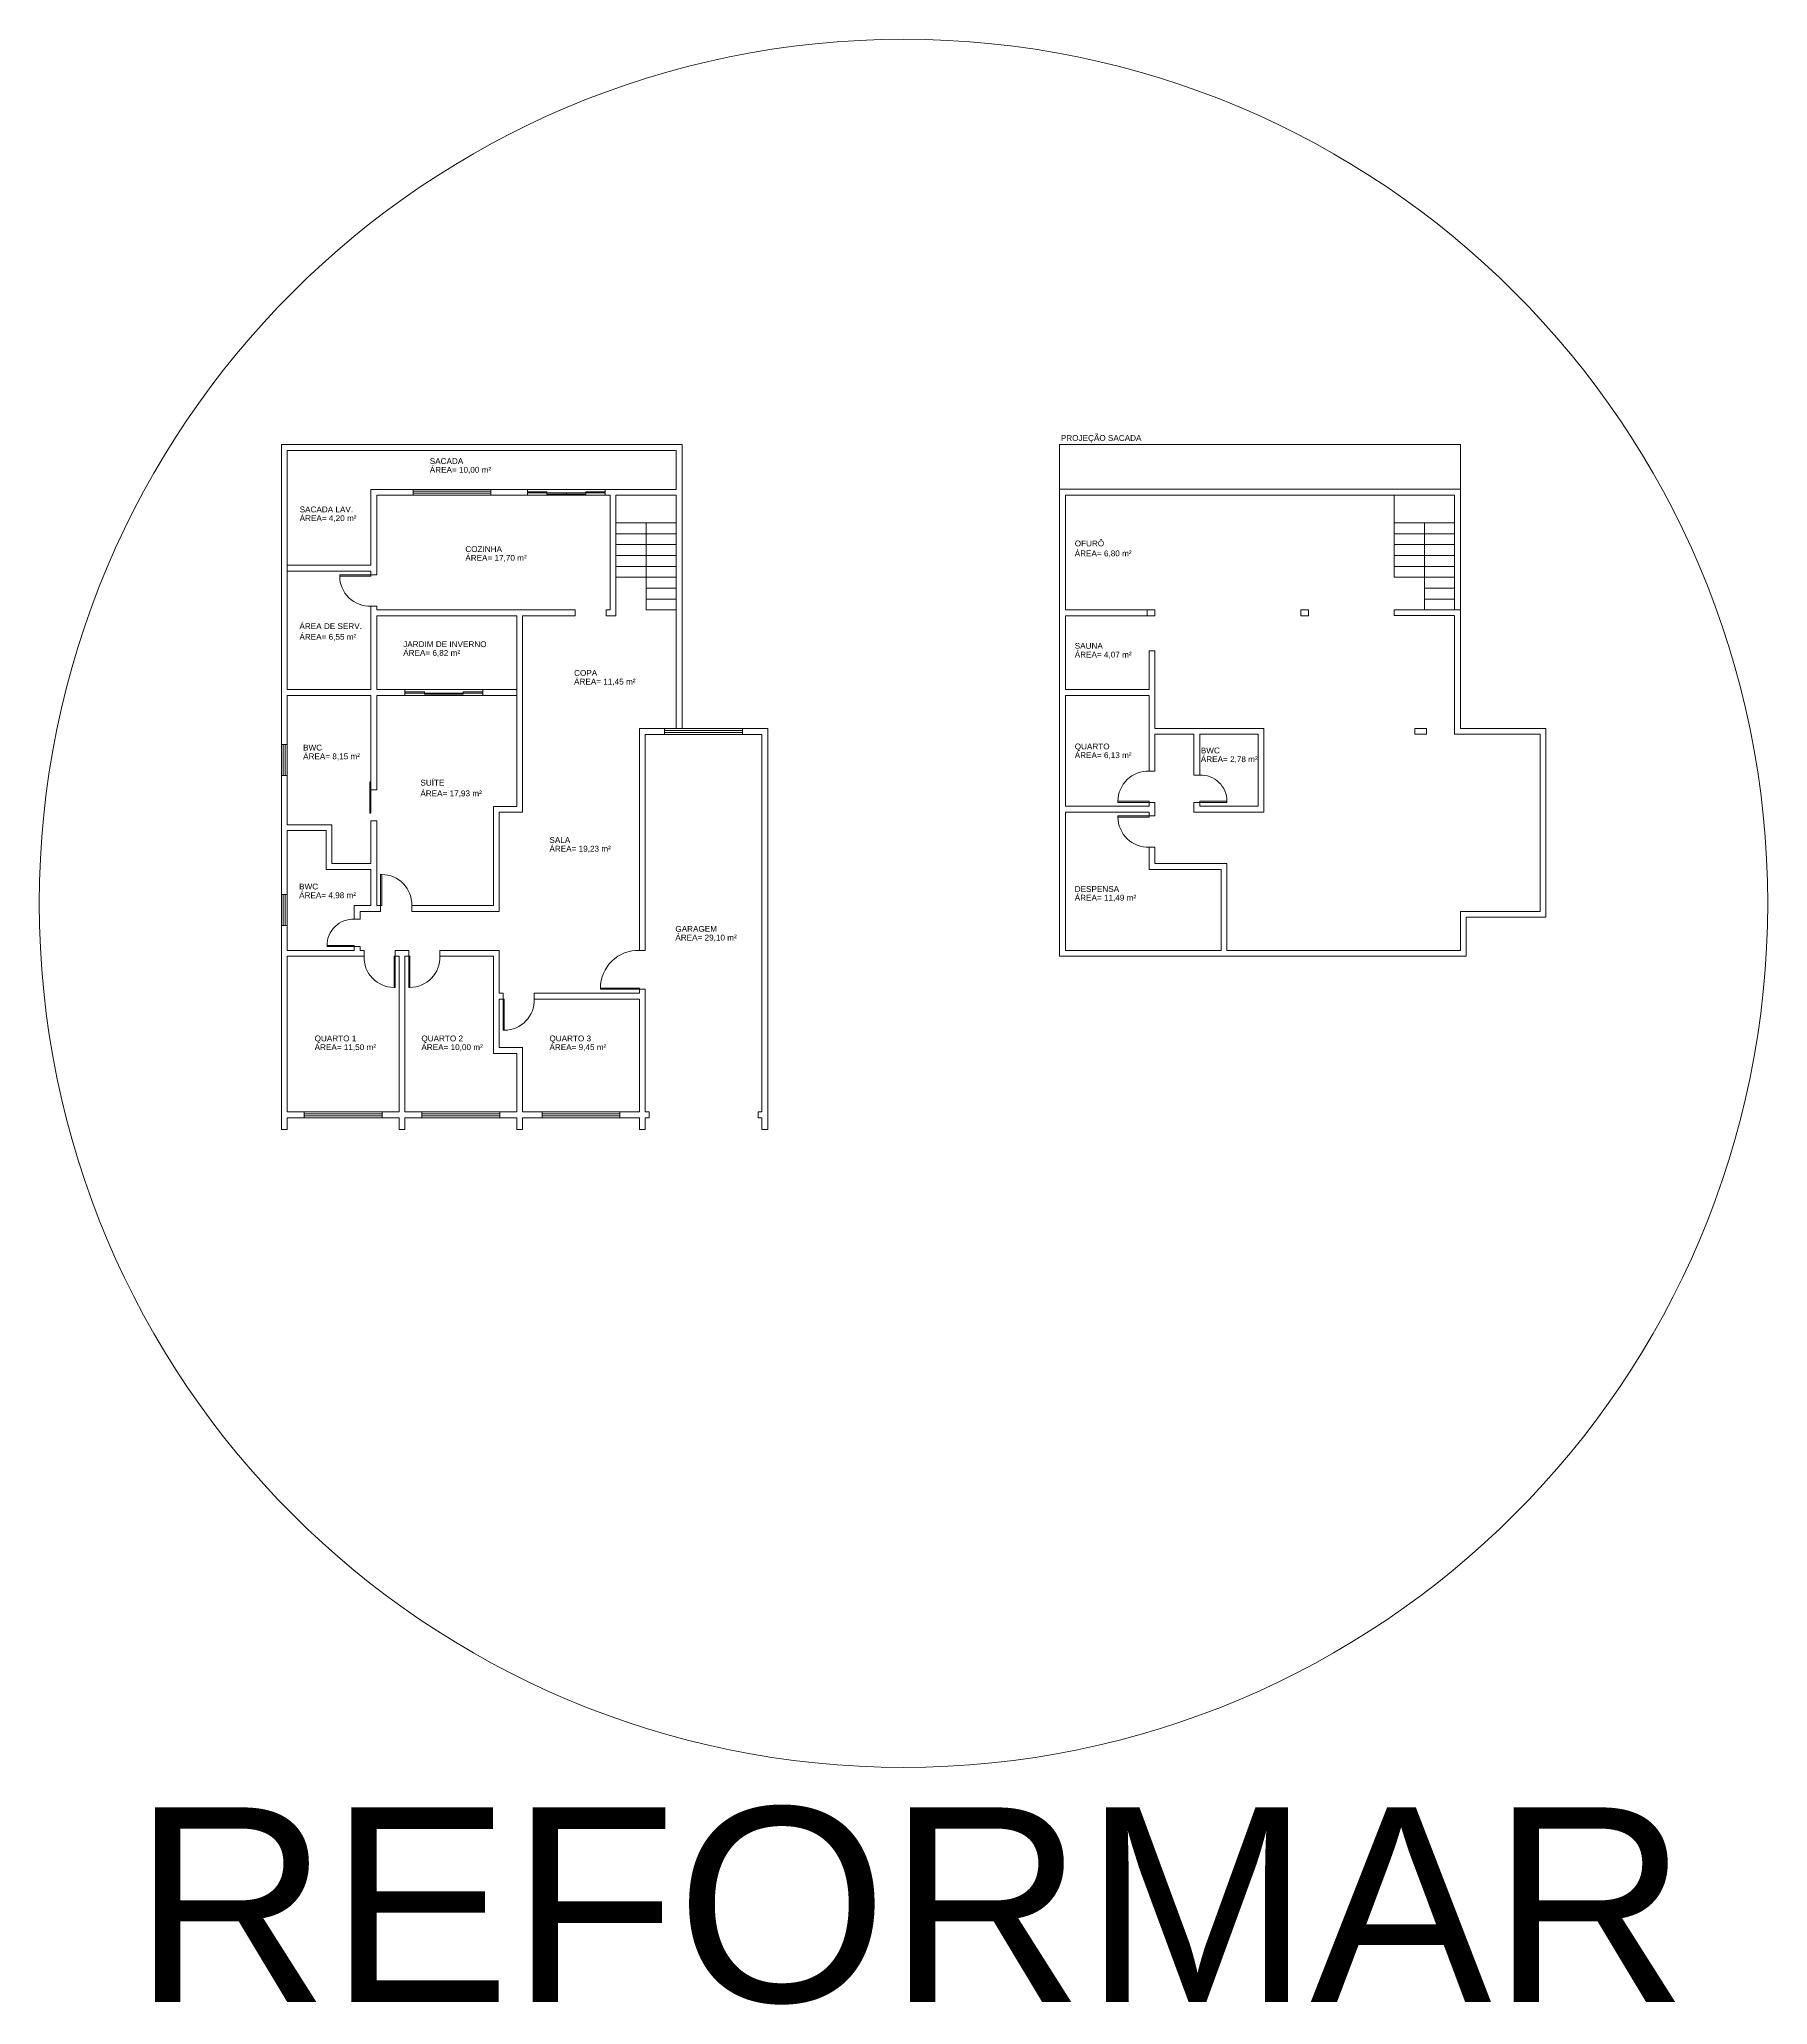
# Model space of a CAD drawing. Header units: millimetres. Extents: x 1206 to 2034, y 106 to 342.
# Drawn here: x 1713.6 to 1758, y 200.6 to 251.1 of the extents above; entities that cross this region are included whole.
import ezdxf

# ---------------------------------------------------------------- set-up
doc = ezdxf.new("R2010")
doc.units = ezdxf.units.MM
doc.linetypes.add('ACAD_ISO12W100', pattern=[21, 12, -3, 0, -3, 0, -3])
for name, color, linetype, lineweight in [('AR-ALVENARIA', 7, 'Continuous', 9), ('AR-CARIMBO', 7, 'Continuous', 5), ('AR-ESQUADRIA', 4, 'Continuous', 5), ('AR-PENA_010', 10, 'Continuous', 9), ('AR-PROJEÇÂO_PAV. SUPERIOR', 30, 'ACAD_ISO12W100', 20), ('AR-TXT', 174, 'Continuous', 0), ('AR-TXT-AMBIENTE', 174, 'Continuous', 0), ('AR-TXT-ÁREA', 7, 'Continuous', 0)]:
    doc.layers.add(name, color=color, linetype=linetype, lineweight=lineweight)
doc.styles.add('1000_TXT 1', font='arial.ttf', dxfattribs={"height": 5})
doc.styles.add('75_TXT 3', font='arial.ttf', dxfattribs={"height": 0.15})

msp = doc.modelspace()

# ---------------------------------------------------------------- linework, layer by layer
at = {"layer": 'AR-ALVENARIA'}
for p, q in [((1719.7911, 233.0032), (1719.7911, 240.7107)), ((1730.0911, 240.7107), (1719.7911, 240.7107)), ((1719.9411, 240.5607), (1719.9411, 234.4157)), ((1729.9411, 240.5607), (1719.9411, 240.5607)), ((1729.9411, 239.5607), (1729.9411, 240.5607)), ((1730.0911, 233.4107), (1730.0911, 240.7107)), ((1723.1786, 239.5607), (1722.0911, 239.5607)), ((1722.0911, 239.5607), (1722.0911, 237.6107)), ((1725.1786, 239.5607), (1726.1161, 239.5607)), ((1739.7911, 233.0082), (1739.7911, 239.5657)), ((1750.0911, 239.5657), (1739.7911, 239.5657)), ((1750.0911, 233.4157), (1750.0911, 239.5657)), ((1723.1786, 239.4107), (1722.2411, 239.4107)), ((1722.2411, 237.6107), (1722.2411, 239.4107)), ((1726.1161, 239.4107), (1725.1786, 239.4107)), ((1728.2411, 239.4107), (1728.2411, 236.4607)), ((1729.9411, 239.4107), (1728.3911, 239.4107)), ((1728.3911, 239.4107), (1728.3911, 236.3107)), ((1729.9411, 236.4607), (1729.9411, 239.4107)), ((1749.9411, 239.4157), (1739.9411, 239.4157)), ((1739.9411, 239.4157), (1739.9411, 236.4607)), ((1748.3911, 239.4157), (1748.3911, 237.3007)), ((1749.9411, 236.4657), (1749.9411, 239.4157)), ((1728.3911, 238.7007), (1729.1661, 238.7007)), ((1729.1661, 238.7007), (1729.9411, 238.7007)), ((1729.1661, 236.4607), (1729.1661, 238.7007)), ((1748.3911, 238.7007), (1749.1661, 238.7007)), ((1749.1661, 238.7007), (1749.9411, 238.7007)), ((1749.1661, 236.4607), (1749.1661, 238.7007)), ((1728.3911, 238.4207), (1729.1661, 238.4207)), ((1728.3911, 238.1407), (1729.1661, 238.1407)), ((1729.1661, 238.4207), (1729.9411, 238.4207)), ((1729.1661, 238.1407), (1729.9411, 238.1407)), ((1748.3911, 238.4207), (1749.1661, 238.4207)), ((1748.3911, 238.1407), (1749.1661, 238.1407)), ((1749.1661, 238.4207), (1749.9411, 238.4207)), ((1749.1661, 238.1407), (1749.9411, 238.1407)), ((1722.0911, 237.6107), (1719.9411, 237.6107)), ((1722.0911, 237.4607), (1719.9411, 237.4607)), ((1722.0911, 237.3607), (1722.0911, 237.4607)), ((1722.2411, 237.6107), (1722.2411, 237.3607)), ((1728.3911, 237.8607), (1729.1661, 237.8607)), ((1728.3911, 237.5807), (1729.1661, 237.5807)), ((1729.1661, 237.8607), (1729.9411, 237.8607)), ((1729.1661, 237.5807), (1729.9411, 237.5807)), ((1748.3911, 237.8607), (1749.1661, 237.8607)), ((1748.3911, 237.5807), (1749.1661, 237.5807)), ((1749.1661, 237.8607), (1749.9411, 237.8607)), ((1749.1661, 237.5807), (1749.9411, 237.5807)), ((1722.2411, 237.3607), (1722.0911, 237.3607)), ((1728.3911, 237.3007), (1729.1661, 237.3007)), ((1729.1661, 237.3007), (1729.9411, 237.3007)), ((1729.1661, 237.0207), (1729.9411, 237.0207)), ((1748.3911, 237.3007), (1749.1661, 237.3007)), ((1749.1661, 237.3007), (1749.9411, 237.3007)), ((1749.1661, 237.0207), (1749.9411, 237.0207)), ((1722.0911, 236.5607), (1722.2411, 236.5607)), ((1722.0911, 234.4157), (1722.0911, 236.5607)), ((1722.2411, 236.4607), (1722.2411, 236.5607)), ((1727.3411, 236.4607), (1722.2411, 236.4607)), ((1727.3411, 236.4607), (1727.3411, 236.3107)), ((1728.2411, 236.4607), (1728.1411, 236.4607)), ((1728.1411, 236.4607), (1728.1411, 236.3107)), ((1729.9411, 236.7407), (1729.1661, 236.7407)), ((1729.9411, 236.4607), (1729.1661, 236.4607)), ((1729.9411, 233.4107), (1729.9411, 236.4607)), ((1742.0411, 236.4607), (1739.9411, 236.4607)), ((1742.2411, 236.4607), (1742.0411, 236.4607)), ((1742.0411, 236.4607), (1742.0411, 236.3107)), ((1742.2411, 236.3107), (1742.2411, 236.4607)), ((1746.1911, 236.4607), (1745.9911, 236.4607)), ((1745.9911, 236.4607), (1745.9911, 236.3107)), ((1746.1911, 236.3107), (1746.1911, 236.4607)), ((1750.0911, 236.4607), (1748.3911, 236.4607)), ((1748.3911, 236.4607), (1748.3911, 236.3157)), ((1749.9411, 236.7407), (1749.1661, 236.7407)), ((1750.0911, 233.4157), (1750.0911, 236.4607)), ((1725.8411, 236.3107), (1722.2411, 236.3107)), ((1722.2411, 234.4157), (1722.2411, 236.3107)), ((1725.8411, 231.4107), (1725.8411, 236.3107)), ((1725.9911, 231.2607), (1725.9911, 236.3107)), ((1727.3411, 236.3107), (1725.9911, 236.3107)), ((1728.3911, 236.3107), (1728.1411, 236.3107)), ((1742.0411, 236.3107), (1739.9411, 236.3107)), ((1739.9411, 236.3107), (1739.9411, 234.4207)), ((1742.0411, 236.3107), (1742.2411, 236.3107)), ((1745.9911, 236.3107), (1746.1911, 236.3107)), ((1748.3911, 236.3157), (1749.9411, 236.3157)), ((1749.9411, 233.2657), (1749.9411, 236.3107)), ((1742.0911, 235.4107), (1742.0911, 234.4157)), ((1742.2411, 235.4107), (1742.0911, 235.4107)), ((1742.2411, 235.4107), (1742.2411, 233.4157)), ((1719.9411, 234.4157), (1722.0911, 234.4157)), ((1722.2411, 234.4157), (1722.9661, 234.4157)), ((1739.7911, 234.4157), (1739.7911, 227.5607)), ((1739.9411, 234.4207), (1742.0911, 234.4157)), ((1719.9411, 233.0032), (1719.9411, 234.2657)), ((1719.9411, 234.2657), (1722.0911, 234.2657)), ((1722.0911, 234.2657), (1722.0911, 231.8407)), ((1722.2411, 234.2657), (1722.2411, 231.8407)), ((1739.9411, 234.2657), (1739.9411, 231.4157)), ((1742.0911, 234.2657), (1739.9411, 234.2657)), ((1742.0911, 232.3157), (1742.0911, 234.2657)), ((1728.9911, 233.4107), (1728.9911, 227.7107)), ((1729.6411, 233.4107), (1728.9911, 233.4107)), ((1729.6411, 233.4107), (1729.6411, 233.2607)), ((1732.2911, 233.4107), (1731.6411, 233.4107)), ((1731.6411, 233.2607), (1731.6411, 233.4107)), ((1732.2911, 223.1107), (1732.2911, 233.4107)), ((1745.0411, 233.4157), (1742.2411, 233.4157)), ((1745.0411, 233.4157), (1745.0411, 231.2657)), ((1749.2161, 233.4157), (1748.9161, 233.4157)), ((1748.9161, 233.4157), (1748.9161, 233.2657)), ((1749.2161, 233.4157), (1749.2161, 233.2657)), ((1752.2911, 233.4157), (1750.0911, 233.4157)), ((1752.2911, 228.5607), (1752.2911, 233.4157)), ((1719.7911, 233.0032), (1719.9411, 233.0032)), ((1729.1411, 233.2607), (1729.1411, 227.7107)), ((1729.1411, 233.2607), (1729.6411, 233.2607)), ((1731.6411, 233.2607), (1732.1411, 233.2607)), ((1732.1411, 223.5607), (1732.1411, 233.2607)), ((1742.2411, 232.3157), (1742.2411, 233.2657)), ((1742.2411, 233.2657), (1743.2411, 233.2657)), ((1743.2411, 232.2157), (1743.2411, 233.2657)), ((1743.3911, 232.2157), (1743.3911, 233.2657)), ((1743.3911, 233.2657), (1744.8911, 233.2657)), ((1744.8911, 233.2657), (1744.8911, 231.4157)), ((1749.2161, 233.2657), (1748.9161, 233.2657)), ((1752.1411, 233.2657), (1749.9411, 233.2657)), ((1752.1411, 228.7107), (1752.1411, 233.2657)), ((1719.7911, 229.1507), (1719.7911, 232.2032)), ((1719.9411, 232.2032), (1719.7911, 232.2032)), ((1719.9411, 230.9407), (1719.9411, 232.2032)), ((1742.2411, 232.3157), (1742.0911, 232.3157)), ((1743.2411, 232.2157), (1743.3911, 232.2157)), ((1725.2411, 228.8607), (1725.2411, 231.4107)), ((1725.2411, 231.4107), (1725.8411, 231.4107)), ((1739.9411, 231.4157), (1741.3286, 231.4157)), ((1739.9411, 231.4157), (1742.0911, 231.4157)), ((1742.0911, 231.4157), (1742.0911, 231.5157)), ((1742.0911, 231.5157), (1742.2411, 231.5157)), ((1742.2411, 231.4157), (1742.2411, 231.5157)), ((1742.2411, 231.5157), (1742.2411, 231.1657)), ((1743.2411, 231.2657), (1743.2411, 231.5157)), ((1743.3911, 231.5157), (1743.2411, 231.5157)), ((1743.3911, 231.4157), (1743.3911, 231.5157)), ((1743.3911, 231.4157), (1743.3911, 231.5157)), ((1744.8911, 231.4157), (1743.3911, 231.4157)), ((1721.0911, 230.9407), (1719.9411, 230.9407)), ((1721.0911, 230.9407), (1721.0911, 229.9407)), ((1722.0911, 231.0407), (1722.0911, 229.9407)), ((1722.2411, 231.0407), (1722.2411, 228.8607)), ((1725.3911, 228.7107), (1725.3911, 231.2607)), ((1725.3911, 231.2607), (1725.9911, 231.2607)), ((1739.9411, 231.2657), (1739.9411, 227.7107)), ((1742.0911, 231.2657), (1739.9411, 231.2657)), ((1742.0911, 231.2657), (1742.0911, 231.1657)), ((1742.0911, 231.1657), (1742.2411, 231.1657)), ((1745.0411, 231.2657), (1743.2411, 231.2657)), ((1720.9411, 230.7907), (1719.9411, 230.7907)), ((1719.9411, 230.7907), (1719.9411, 229.1507)), ((1719.9411, 230.7907), (1720.9411, 230.7907)), ((1720.9411, 230.7907), (1720.9411, 229.7907)), ((1742.0911, 230.3657), (1742.0911, 229.7907)), ((1742.0911, 230.3657), (1742.2411, 230.3657)), ((1742.2411, 230.3657), (1742.2411, 229.9407)), ((1721.0911, 229.9407), (1722.0911, 229.9407)), ((1742.2411, 229.9407), (1744.0911, 229.9407)), ((1744.0911, 229.9407), (1744.0911, 227.7107)), ((1720.9411, 229.7907), (1722.0911, 229.7907)), ((1722.0911, 228.8607), (1722.0911, 229.7907)), ((1722.0911, 229.7907), (1722.0911, 228.8607)), ((1742.0911, 229.7907), (1743.9411, 229.7907)), ((1743.9411, 229.7907), (1743.9411, 227.7107)), ((1721.6661, 228.5107), (1721.6661, 228.8607)), ((1722.0911, 228.8607), (1721.6661, 228.8607)), ((1722.2411, 228.8607), (1722.3411, 228.8607)), ((1722.3411, 228.8607), (1722.3411, 228.7107)), ((1723.1411, 228.8607), (1723.1411, 228.7107)), ((1723.1411, 228.8607), (1725.2411, 228.8607)), ((1719.7911, 223.1107), (1719.7911, 228.3507)), ((1719.9411, 228.3507), (1719.9411, 227.7107)), ((1721.8161, 228.5107), (1721.6661, 228.5107)), ((1721.8161, 228.5107), (1721.8161, 228.7107)), ((1721.8161, 228.7107), (1722.3411, 228.7107)), ((1723.1411, 228.7107), (1725.3911, 228.7107)), ((1750.0911, 228.7107), (1752.1411, 228.7107)), ((1750.0911, 228.7107), (1750.0911, 227.7107)), ((1750.2411, 228.5607), (1752.2911, 228.5607)), ((1750.2411, 228.5607), (1750.2411, 227.5607)), ((1721.6661, 227.7107), (1719.9411, 227.7107)), ((1719.9411, 223.5607), (1719.9411, 227.5607)), ((1719.9411, 227.5607), (1721.9161, 227.5607)), ((1721.6661, 227.7107), (1721.6661, 227.8107)), ((1721.6661, 227.8107), (1721.8161, 227.8107)), ((1721.8161, 227.7107), (1721.8161, 227.8107)), ((1721.9161, 227.7107), (1721.8161, 227.7107)), ((1721.9161, 227.7107), (1721.9161, 227.5607)), ((1723.0661, 227.7107), (1722.7161, 227.7107)), ((1722.7161, 227.5607), (1722.7161, 227.7107)), ((1722.7161, 227.5607), (1722.8161, 227.5607)), ((1722.8161, 227.5607), (1722.7161, 227.5607)), ((1722.8161, 223.5607), (1722.8161, 227.5607)), ((1722.9661, 223.5607), (1722.9661, 227.5607)), ((1722.9661, 227.5607), (1723.0661, 227.5607)), ((1722.9661, 227.5607), (1723.0661, 227.5607)), ((1723.0661, 227.5607), (1723.0661, 227.7107)), ((1725.3911, 227.7107), (1723.8661, 227.7107)), ((1723.8661, 227.7107), (1723.8661, 227.5607)), ((1723.8661, 227.5607), (1725.2411, 227.5607)), ((1725.2411, 225.0607), (1725.2411, 227.5607)), ((1725.3911, 226.6107), (1725.3911, 227.7107)), ((1728.9884, 227.7107), (1729.1384, 227.7107)), ((1739.7911, 227.5607), (1750.2411, 227.5607)), ((1739.9411, 227.7107), (1743.9411, 227.7107)), ((1744.0911, 227.7107), (1750.0911, 227.7107)), ((1725.4911, 226.6107), (1725.3911, 226.6107)), ((1725.3911, 225.2107), (1725.3911, 226.4607)), ((1725.3911, 226.4607), (1725.4911, 226.4607)), ((1725.4911, 226.4607), (1725.4911, 226.6107)), ((1728.9911, 226.6107), (1726.2911, 226.6107)), ((1726.2911, 226.6107), (1726.2911, 226.4607)), ((1726.2911, 226.4607), (1728.9911, 226.4607)), ((1728.9911, 226.7107), (1729.1411, 226.7107)), ((1728.9911, 226.6107), (1728.9911, 226.7107)), ((1728.9911, 226.4607), (1728.9911, 223.5607)), ((1729.1411, 226.7107), (1729.1411, 223.5607)), ((1725.8411, 225.0607), (1725.2411, 225.0607)), ((1725.9911, 225.2107), (1725.3911, 225.2107)), ((1725.8411, 223.5607), (1725.8411, 225.0607)), ((1725.9911, 223.5607), (1725.9911, 225.2107)), ((1720.3786, 223.5607), (1719.9411, 223.5607)), ((1720.3786, 223.4107), (1719.9411, 223.4107)), ((1719.9411, 223.1107), (1719.9411, 223.4107)), ((1720.3786, 223.4107), (1720.3786, 223.5607)), ((1722.8161, 223.5607), (1722.3786, 223.5607)), ((1722.3786, 223.5607), (1722.3786, 223.4107)), ((1722.8161, 223.4107), (1722.3786, 223.4107)), ((1722.8161, 223.1107), (1722.8161, 223.4107)), ((1723.4036, 223.5607), (1722.9661, 223.5607)), ((1723.4036, 223.4107), (1722.9661, 223.4107)), ((1722.9661, 223.1107), (1722.9661, 223.4107)), ((1723.4036, 223.4107), (1723.4036, 223.5607)), ((1725.8411, 223.5607), (1725.4036, 223.5607)), ((1725.4036, 223.5607), (1725.4036, 223.4107)), ((1725.8411, 223.4107), (1725.4036, 223.4107)), ((1725.8411, 223.1107), (1725.8411, 223.4107)), ((1726.4911, 223.5607), (1725.9911, 223.5607)), ((1726.4911, 223.4107), (1725.9911, 223.4107)), ((1725.9911, 223.1107), (1725.9911, 223.4107)), ((1726.4911, 223.4107), (1726.4911, 223.5607)), ((1728.9911, 223.5607), (1728.4911, 223.5607)), ((1728.4911, 223.5607), (1728.4911, 223.4107)), ((1728.9911, 223.4107), (1728.4911, 223.4107)), ((1728.9911, 223.1107), (1728.9911, 223.4107)), ((1729.2411, 223.5607), (1729.1411, 223.5607)), ((1729.2411, 223.4107), (1729.1411, 223.4107)), ((1729.1411, 223.1107), (1729.1411, 223.4107)), ((1729.2411, 223.5607), (1729.2411, 223.4107)), ((1732.1411, 223.5607), (1732.0411, 223.5607)), ((1732.0411, 223.5607), (1732.0411, 223.4107)), ((1732.1411, 223.4107), (1732.0411, 223.4107)), ((1732.1411, 223.1107), (1732.1411, 223.4107)), ((1719.7911, 223.1107), (1719.9411, 223.1107)), ((1722.8161, 223.1107), (1722.9661, 223.1107)), ((1725.8411, 223.1107), (1725.9911, 223.1107)), ((1728.9911, 223.1107), (1729.1411, 223.1107)), ((1732.1411, 223.1107), (1732.2911, 223.1107))]:
    msp.add_line(p, q, dxfattribs=at)
at = {"layer": 'AR-CARIMBO'}
for p, q in [((1723.1786, 239.5607), (1723.1786, 239.4107)), ((1725.1786, 239.4107), (1725.1786, 239.5607)), ((1726.1161, 239.5607), (1726.1161, 239.4107)), ((1728.1161, 239.4107), (1728.1161, 239.5607)), ((1728.1161, 239.5607), (1729.9411, 239.5607)), ((1728.2411, 239.4107), (1728.1161, 239.4107)), ((1722.9661, 234.4157), (1722.9661, 234.2657)), ((1724.9661, 234.2657), (1724.9661, 234.4157)), ((1724.9661, 234.4157), (1725.8411, 234.4157)), ((1722.2411, 234.2657), (1722.9661, 234.2657)), ((1724.9661, 234.2657), (1725.8411, 234.2657)), ((1722.0911, 231.8407), (1722.2411, 231.8407)), ((1722.0911, 230.9407), (1722.0911, 231.0407)), ((1722.0911, 231.0407), (1722.2411, 231.0407))]:
    msp.add_line(p, q, dxfattribs=at)
at = {"layer": 'AR-ESQUADRIA'}
for p, q in [((1723.1786, 239.5607), (1725.1786, 239.5607)), ((1723.1786, 239.5107), (1725.1786, 239.5107)), ((1723.1786, 239.4607), (1725.1786, 239.4607)), ((1726.1161, 239.5607), (1728.1161, 239.5607)), ((1726.6161, 239.5007), (1726.1161, 239.5007)), ((1728.1161, 239.4707), (1726.1161, 239.4707)), ((1726.6161, 239.4407), (1726.6161, 239.5007)), ((1727.1161, 239.4707), (1727.1161, 239.4407)), ((1728.1161, 239.5007), (1727.6161, 239.5007)), ((1727.6161, 239.5007), (1727.6161, 239.4407)), ((1725.1786, 239.4107), (1723.1786, 239.4107)), ((1728.1161, 239.4107), (1726.1161, 239.4107)), ((1727.6161, 239.4407), (1726.6161, 239.4407)), ((1722.9661, 234.4157), (1724.9661, 234.4157)), ((1723.4661, 234.3557), (1722.9661, 234.3557)), ((1724.9661, 234.3257), (1722.9661, 234.3257)), ((1724.9661, 234.2657), (1722.9661, 234.2657)), ((1723.4661, 234.2957), (1723.4661, 234.3557)), ((1724.4661, 234.2957), (1723.4661, 234.2957)), ((1723.9661, 234.3257), (1723.9661, 234.2957)), ((1724.9661, 234.3557), (1724.4661, 234.3557)), ((1724.4661, 234.3557), (1724.4661, 234.2957)), ((1731.6411, 233.4107), (1729.6411, 233.4107)), ((1719.7911, 232.2032), (1719.7911, 233.0032)), ((1719.8411, 233.0032), (1719.8411, 232.2032)), ((1719.8911, 233.0032), (1719.8911, 232.2032)), ((1719.9411, 233.0032), (1719.9411, 232.2032)), ((1729.6411, 233.3607), (1731.6411, 233.3607)), ((1729.6411, 233.3107), (1731.6411, 233.3107)), ((1729.6411, 233.2607), (1731.6411, 233.2607)), ((1719.9411, 229.1507), (1719.7911, 229.1507)), ((1719.7911, 228.3507), (1719.7911, 229.1507)), ((1719.8411, 228.3507), (1719.8411, 229.1507)), ((1719.8911, 228.3507), (1719.8911, 229.1507)), ((1719.9411, 228.3507), (1719.9411, 229.1507)), ((1719.9411, 228.3507), (1719.7911, 228.3507)), ((1720.3786, 223.5607), (1722.3786, 223.5607)), ((1720.3786, 223.5107), (1722.3786, 223.5107)), ((1720.3786, 223.4607), (1722.3786, 223.4607)), ((1722.3786, 223.4107), (1720.3786, 223.4107)), ((1723.4036, 223.5607), (1725.4036, 223.5607)), ((1723.4036, 223.5107), (1725.4036, 223.5107)), ((1723.4036, 223.4607), (1725.4036, 223.4607)), ((1725.4036, 223.4107), (1723.4036, 223.4107)), ((1726.4911, 223.5607), (1728.4911, 223.5607)), ((1726.4911, 223.5107), (1728.4911, 223.5107)), ((1726.4911, 223.4607), (1728.4911, 223.4607)), ((1728.4911, 223.4107), (1726.4911, 223.4107))]:
    msp.add_line(p, q, dxfattribs=at)
for points in [[(1721.2911, 237.3307), (1721.2911, 237.3607), (1722.0911, 237.3607), (1722.0911, 237.3307)], [(1722.0911, 231.2407), (1722.0611, 231.2407), (1722.0611, 232.0407), (1722.0911, 232.0407)], [(1741.2911, 231.5457), (1741.2911, 231.5157), (1742.0911, 231.5157), (1742.0911, 231.5457)], [(1743.3911, 231.5457), (1744.0911, 231.5457), (1744.0911, 231.5157), (1743.3911, 231.5157)], [(1741.2911, 231.1357), (1741.2911, 231.1657), (1742.0911, 231.1657), (1742.0911, 231.1357)], [(1722.3711, 229.6607), (1722.3411, 229.6607), (1722.3411, 228.8607), (1722.3711, 228.8607)], [(1721.6661, 227.8407), (1720.9661, 227.8407), (1720.9661, 227.8107), (1721.6661, 227.8107)], [(1722.6861, 226.7607), (1722.7161, 226.7607), (1722.7161, 227.5607), (1722.6861, 227.5607)], [(1723.0961, 226.7607), (1723.0661, 226.7607), (1723.0661, 227.5607), (1723.0961, 227.5607)], [(1725.5211, 225.6607), (1725.4911, 225.6607), (1725.4911, 226.4607), (1725.5211, 226.4607)], [(1727.9911, 226.7107), (1727.9911, 226.7407), (1728.9911, 226.7407), (1728.9911, 226.7107)]]:
    msp.add_lwpolyline(points, close=True, dxfattribs=at)
for centre, radius, start, end in [((1722.0617, 237.3307), 0.7706, 180, 272.18938), ((1742.0617, 231.5457), 0.7706, 87.81062, 180), ((1743.4205, 231.5457), 0.6706, 0, 92.5089), ((1742.0617, 231.1357), 0.7706, 180, 272.18938), ((1722.3711, 228.8901), 0.7706, 357.81062, 90), ((1721.6368, 227.8407), 0.6706, 87.4911, 180), ((1722.6861, 227.5312), 0.7706, 177.81062, 270), ((1723.0961, 227.5312), 0.7706, 270, 2.18938), ((1728.9616, 226.7407), 0.9705, 88.25509, 180), ((1725.5211, 226.4312), 0.7706, 270, 2.18938)]:
    msp.add_arc(centre, radius, start, end, dxfattribs=at)
at = {"layer": 'AR-PENA_010'}
msp.add_circle((1735.7796, 228.9208), 22.2086, dxfattribs=at)
at = {"layer": 'AR-PROJEÇÂO_PAV. SUPERIOR'}
for p, q in [((1739.7911, 240.7107), (1750.0911, 240.7107)), ((1739.7911, 239.5657), (1739.7911, 240.7107)), ((1750.0911, 239.5657), (1750.0911, 240.7107))]:
    msp.add_line(p, q, dxfattribs=at)

# ---------------------------------------------------------------- texts
at = {"layer": 'AR-PROJEÇÂO_PAV. SUPERIOR', "insert": (1739.823, 240.9572), "char_height": 0.15, "attachment_point": 1, "style": '75_TXT 3'}
msp.add_mtext_dynamic_manual_height_columns('PROJEÇÃO SACADA', width=14.364558, gutter_width=10, heights=[0], dxfattribs=at)
at = {"layer": 'AR-TXT', "insert": (1715.9704, 205.6821), "char_height": 5, "width": 50.80926, "attachment_point": 1, "style": '1000_TXT 1'}
msp.add_mtext('REFORMAR', dxfattribs=at)
at = {"layer": 'AR-TXT-AMBIENTE', "char_height": 0.15, "attachment_point": 1, "style": '75_TXT 3'}
for s, insert in [('SACADA', (1723.605, 240.3632)), ('SACADA LAV.', (1720.2607, 239.1203)), ('\\pxt7;COZINHA', (1724.5187, 238.0997)), ('\\pxt7;OFURÔ', (1740.18, 238.2458)), ('ÁREA DE SERV.', (1720.2551, 236.1205)), ('JARDIM DE INVERNO', (1722.9223, 235.6564)), ('\\pxt7;SAUNA', (1740.18, 235.6133)), ('\\pxt7;COPA', (1727.3141, 234.9186)), ('\\pxt7;BWC', (1720.3501, 232.9987)), ('\\pxt7;QUARTO', (1740.18, 233.0276)), ('\\pxt7;BWC', (1743.4207, 232.9248)), ('SUÍTE', (1723.3639, 232.0967)), ('\\pxt7;SALA', (1726.68, 230.6238)), ('\\pxt7;BWC', (1720.2478, 229.4273)), ('\\pxt7;DESPENSA', (1740.18, 229.3644)), ('\\pxt7;GARAGEM', (1729.9162, 228.3394)), ('\\pxt7;QUARTO 1', (1720.6459, 225.5227)), ('\\pxt7;QUARTO 2', (1723.3897, 225.5227)), ('\\pxt7;QUARTO 3', (1726.68, 225.5227))]:
    msp.add_mtext_dynamic_manual_height_columns(s, width=14.364558, gutter_width=10, heights=[0], dxfattribs=dict(at, insert=insert))
at = {"layer": 'AR-TXT-ÁREA', "char_height": 0.15, "attachment_point": 1, "style": '75_TXT 3'}
for s, insert in [('ÁREA= 10,00 m²', (1723.605, 240.1389)), ('ÁREA= 4,20 m²', (1720.2607, 238.896)), ('ÁREA= 6,80 m²', (1740.18, 237.9899)), ('ÁREA= 17,70 m²', (1724.5187, 237.8753)), ('ÁREA= 6,55 m²', (1720.2551, 235.8455)), ('ÁREA= 6,82 m²', (1722.9223, 235.4321)), ('ÁREA= 4,07 m²', (1740.18, 235.389)), ('ÁREA= 11,45 m²', (1727.3141, 234.6942)), ('ÁREA= 8,15 m²', (1720.3501, 232.7744)), ('ÁREA= 6,13 m²', (1740.18, 232.8033)), ('ÁREA= 2,78 m²', (1743.4207, 232.7004)), ('ÁREA= 17,93 m²', (1723.3639, 231.8217)), ('ÁREA= 19,23 m²', (1726.68, 230.3995)), ('ÁREA= 4,98 m²', (1720.2478, 229.2029)), ('ÁREA= 11,49 m²', (1740.18, 229.1401)), ('ÁREA= 29,10 m²', (1729.9162, 228.1151)), ('ÁREA= 11,50 m²', (1720.6459, 225.2983)), ('ÁREA= 10,00 m²', (1723.3897, 225.2983)), ('ÁREA= 9,45 m²', (1726.68, 225.2983))]:
    msp.add_mtext_dynamic_manual_height_columns(s, width=14.364558, gutter_width=10, heights=[0], dxfattribs=dict(at, insert=insert))

doc.saveas('drawing.dxf')
